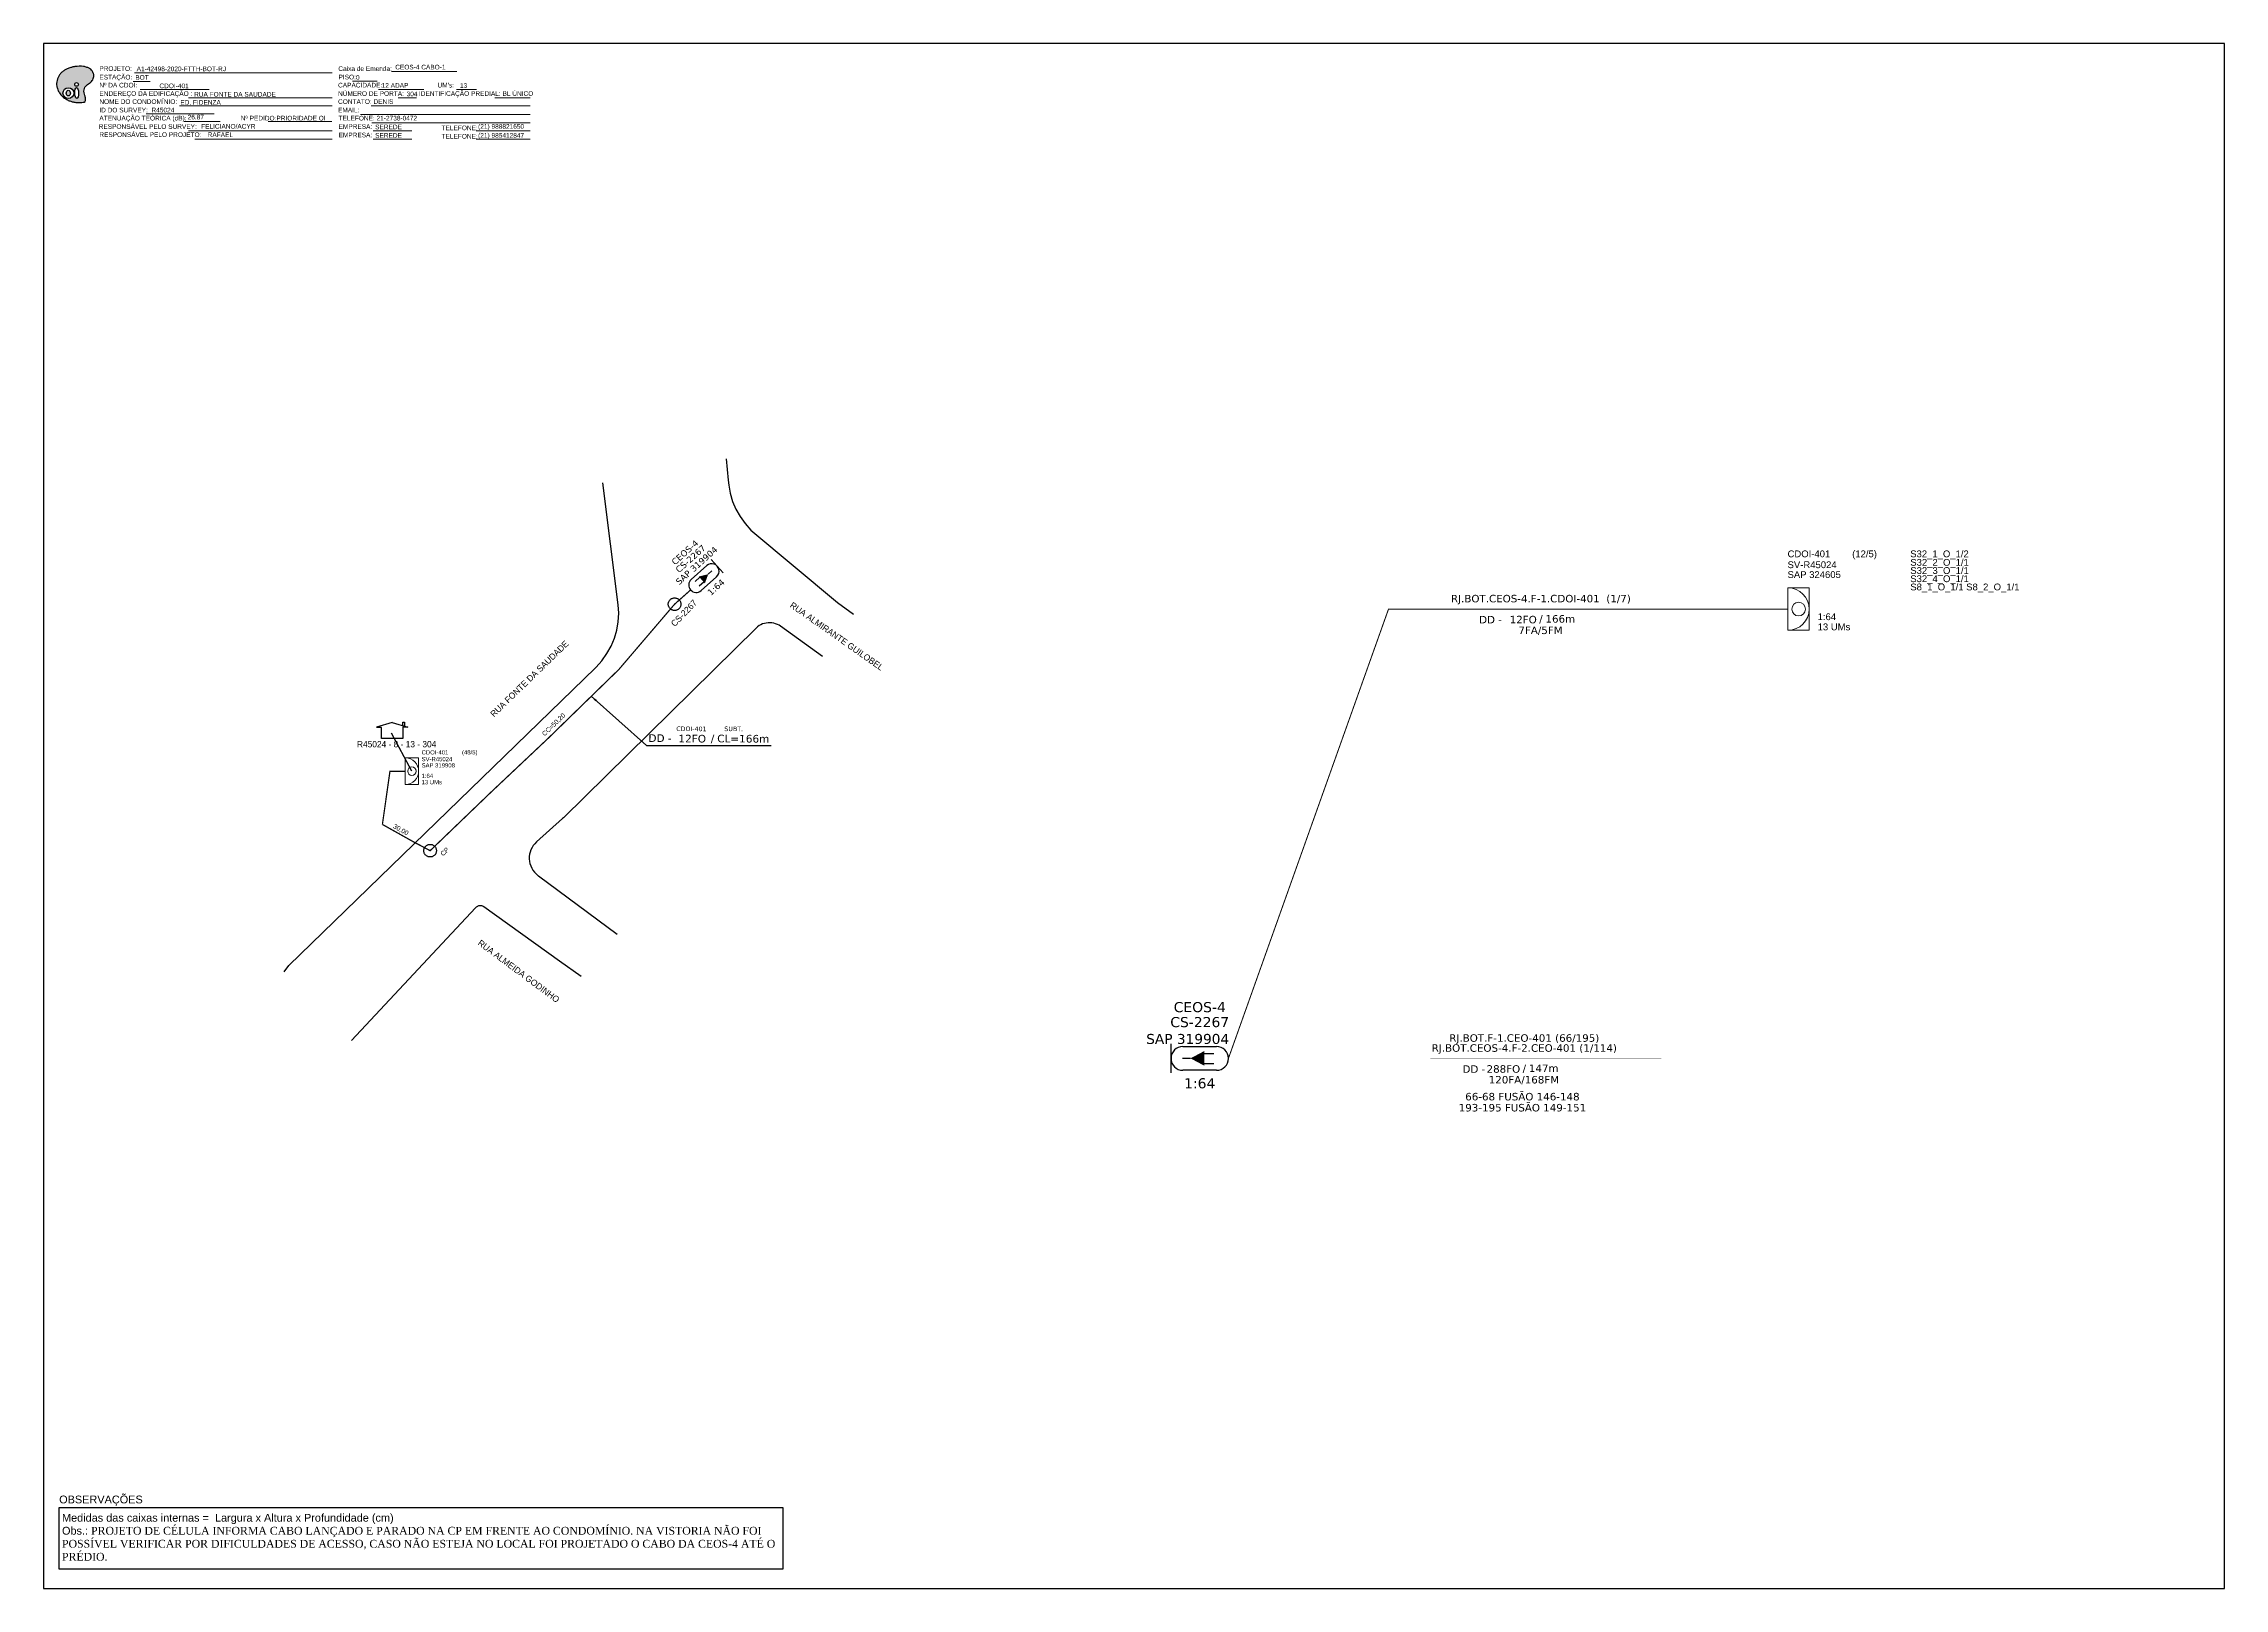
# Model space of a CAD drawing. Header units: inches. Extents: x 199 to 1984, y 227 to 821.
# Drawn here: x 199 to 1038, y 227 to 821 of the extents above; entities that cross this region are included whole.
import ezdxf
from ezdxf.enums import TextEntityAlignment as Align

# ---------------------------------------------------------------- set-up
doc = ezdxf.new("R2010")
doc.units = ezdxf.units.IN
doc.header["$MEASUREMENT"] = 0
doc.linetypes.add('PHANTOM2', pattern=[1.25, 0.625, -0.125, 0.125, -0.125, 0.125, -0.125])
for name, color, linetype in [('10.0-Cartográfico', 252, 'Continuous'), ('10.1-Caixas Subterrâneas', 5, 'Continuous'), ('20.4-CEOS', 1, 'Continuous'), ('CD a instalar', 1, 'Continuous'), ('Legenda', 1, 'Continuous'), ('MUB_SEGMENTO', 7, 'Continuous'), ('surveys', 7, 'Continuous'), ('surveys legendas', 7, 'Continuous')]:
    doc.layers.add(name, color=color, linetype=linetype)
for name, color, linetype, lineweight in [("20.0-LEGENDA DOS CDO'S", 1, 'Continuous', 0), ('20.1-CDO_INTERIOR', 1, 'Continuous', 0), ('40.1-ETIQUETAS', 1, 'Continuous', 20)]:
    doc.layers.add(name, color=color, linetype=linetype, lineweight=lineweight)
doc.layers.add('DROP DE CLIENTE', color=140, linetype='Continuous', plot=False)
doc.layers.add('EXTRA', color=50, linetype='Continuous', plot=False)
doc.styles.add('ARIAL', font='arial.ttf')
doc.styles.add('siredit', font='verdana.ttf')
doc.dimstyles.new('ISO-25', dxfattribs={"dimtxt": 2.5, "dimasz": 2.5, "dimexe": 1.25, "dimexo": 0.625, "dimtad": 1, "dimtxsty": 'Standard', "dimcen": 2.5, "dimadec": 0, "dimazin": 0, "dimtfac": 1, "dimtmove": 0, "dimatfit": 3, "dimfxl": 0, "dimarcsym": 0})

# ---------------------------------------------------------------- blocks, each defined once
blk = doc.blocks.new('ETIQUETA_RS5F')
at = {"layer": '40.1-ETIQUETAS', "color": 0, "style": 'siredit'}
blk.add_text('/', height=1.5, dxfattribs=at).set_placement((1.55, -1.95), align=Align.MIDDLE_RIGHT)
for tag, p in [('ETIQUETA_R_PRIMARIA', (1.18, 4.1)), ('ETIQUETA_R_SECUNDARIA', (1.18, 2.1)), ('F_ATIVAS/F_MORTAS', (1.11, -4.24))]:
    blk.add_attdef(tag, text='', height=1.5, dxfattribs=at).set_placement(p, align=Align.MIDDLE_CENTER)
for tag, p in [('TIPO_CABO', (-6.62, -2.12)), ('CAP_CABO', (0.37, -2.09))]:
    blk.add_attdef(tag, text='', height=1.5, dxfattribs=at).set_placement(p, align=Align.MIDDLE_RIGHT)
blk.add_attdef('METROS', text='', height=1.5, dxfattribs=at).set_placement((2.11, -1.95), align=Align.MIDDLE_LEFT)
for tag, p in [('FUSÃO_1', (0.82, -8.39)), ('FUSÃO_2', (0.82, -10.6)), ('FUSÃO_3', (0.82, -12.93)), ('FUSÃO_4', (0.82, -15.14)), ('FUSÃO_5', (0.82, -17.16))]:
    blk.add_attdef(tag, text='', height=1.5, dxfattribs=at).set_placement(p, align=Align.CENTER)
blk = doc.blocks.new('CDO_INTERIOR_TROCA')
at = {"layer": '20.1-CDO_INTERIOR', "color": 1, "lineweight": 18}
blk.add_lwpolyline([(4.25, -4.25), (4.25, 4.25), (0, 4.25), (0, -4.25)], close=True, dxfattribs=at)
blk.add_circle((2.13, 0), 1.36, dxfattribs=at)
blk.add_arc((0, 0), 4.25, 270, 90, dxfattribs=at)
at = {"layer": "20.0-LEGENDA DOS CDO'S", "color": 1, "style": 'ARIAL'}
for tag, p in [('CDO_N', (-0.08, 10.38)), ('SURVEY', (-0.08, 8.2)), ('SPLITER_1', (24.48, 10.38)), ('SPLITER_2', (24.5, 8.68)), ('SAP_ANTIGO', (-0.08, 6.23)), ('/_SAP_NOVO', (12.37, 6.23)), ('SPLITER_3', (24.5, 7.04)), ('SPLITER_4', (24.5, 5.4)), ('SPLITER_5', (24.5, 3.75)), ('1:XX', (5.94, -2.22)), ('UMS', (5.94, -4.24))]:
    blk.add_attdef(tag, p, '', height=1.36, dxfattribs=at)
blk.add_attdef('FIBRAS_UTILIZADAS', text='', height=1.36, dxfattribs=at).set_placement((15.34, 10.38), align=Align.CENTER)
blk = doc.blocks.new('CEOS_UN_SC')
at = {"layer": '20.4-CEOS', "color": 0}
for p, q in [((-9.11, 2.39), (-2.39, 2.39)), ((-2.39, -2.39), (-9.11, -2.39))]:
    blk.add_line(p, q, dxfattribs=at)
for points in [[(-11.5, -2.89), (-11.5, 2.89)], [(-7.6, 0), (-9.22, 0)], [(-4.96, 0.95), (-2.92, 0.95)], [(-4.96, -1.04), (-2.92, -1.04)]]:
    blk.add_lwpolyline(points, dxfattribs=at)
blk.add_lwpolyline([(-7.6, 0, 0, 2.95, 0), (-4.83, 0, 2.95, 2.95, 0)], format="xyseb", dxfattribs=at)
for centre, start, end in [((-9.11, 0), 90, 270), ((-2.39, 0), 270, 90)]:
    blk.add_arc(centre, 2.39, start, end, dxfattribs=at)
at = {"layer": '20.4-CEOS', "color": 7, "style": 'siredit'}
for tag, height, p in [('NOME?', 2.03, (-5.75, 10.27)), ('TIPO?', 2, (-8.17, 3.89)), ('LOCAL?', 2.03, (-5.75, 7.27))]:
    blk.add_attdef(tag, text='', height=height, dxfattribs=at).set_placement(p, align=Align.MIDDLE_CENTER)
for tag, p in [('RACIO_SPLITAGEM', (-5.75, -3.97)), ('FIBRAS_RESERVA', (-5.75, -7.51))]:
    blk.add_attdef(tag, text='', height=2.03, dxfattribs=at).set_placement(p, align=Align.TOP_CENTER)
blk = doc.blocks.new('MHMZ')
at = {"linetype": 'PHANTOM2'}
blk.add_circle((0, 0), 0.0000101, dxfattribs=at)
blk = doc.blocks.new('SURVEY_SURVEY')
for p, q in [((0, 0.0000254), (-0.0000251, 0.000018)), ((-0.0000251, 0.000018), (-0.0000173, 0.000018)), ((-0.0000172, 0), (-0.0000172, 0.0000179)), ((0.0000172, 0), (-0.0000172, 0)), ((0, 0.0000254), (0.0000251, 0.000018)), ((0.0000169, 0.0000264), (0.0000195, 0.0000264)), ((0.0000169, 0.0000205), (0.0000169, 0.0000264)), ((0.0000251, 0.000018), (0.0000172, 0.000018)), ((0.0000172, 0.000018), (0.0000172, 0)), ((0.0000195, 0.0000264), (0.0000195, 0.0000198))]:
    blk.add_line(p, q)
blk = doc.blocks.new('CEOS_RP_CT_ESQ')
at = {"layer": '20.4-CEOS', "color": 0}
for p, q in [((1.19, 1.19), (4.53, 1.19)), ((4.53, -1.19), (1.19, -1.19))]:
    blk.add_line(p, q, dxfattribs=at)
for points in [[(2.47, 0.52), (1.45, 0.52)], [(3.79, 0), (4.59, 0)], [(5.73, 1.44), (5.73, -1.43)], [(2.47, -0.47), (1.45, -0.47)]]:
    blk.add_lwpolyline(points, dxfattribs=at)
blk.add_lwpolyline([(3.79, 0, 0, 1.47, 0), (2.41, 0, 1.47, 1.47, 0)], format="xyseb", dxfattribs=at)
for centre, start, end in [((1.19, 0), 90, 270), ((4.53, 0), 270, 90)]:
    blk.add_arc(centre, 1.19, start, end, dxfattribs=at)
at = {"layer": '20.4-CEOS', "color": 7, "style": 'siredit'}
for tag, p in [('Nº_DA_CEOS', (3.33, 5.6)), ('LOCAL', (3.33, 4.24)), ('SAP', (3.33, 2.78)), ('RACIO_SPLITAGEM', (3.33, -1.88)), ('FIBRAS_SPLITTER', (3.33, -3.58)), ('RESERVA_FINAIS', (3.33, -6.39)), ('FIBRAS_TOP_C', (3.33, -5.08))]:
    blk.add_attdef(tag, text='', height=1.01, dxfattribs=at).set_placement(p, align=Align.TOP_CENTER)
blk = doc.blocks.new('CDOI_CT_DRT')
at = {"layer": '20.1-CDO_INTERIOR', "color": 0, "lineweight": 18}
blk.add_lwpolyline([(2.13, -2.13), (2.13, 2.12), (0, 2.12), (0, -2.13)], close=True, dxfattribs=at)
blk.add_circle((1.06, 0), 0.68, dxfattribs=at)
blk.add_arc((0, 0), 2.13, 269.9724, 89.9724, dxfattribs=at)
at = {"layer": "20.0-LEGENDA DOS CDO'S", "color": 0, "style": 'ARIAL'}
for tag, p in [('SAP', (2.61, 0.61)), ('CDO_N', (2.61, 2.69)), ('SURVEY', (2.61, 1.6)), ('1:XX', (2.6, -1.08)), ('UMS', (2.6, -2.09))]:
    blk.add_attdef(tag, p, '', height=0.68, rotation=359.9724, dxfattribs=at)
blk.add_attdef('FIBRAS_UTILIZADAS', text='', height=0.68, rotation=359.9724, dxfattribs=at).set_placement((10.32, 2.69), align=Align.CENTER)
blk = doc.blocks.new('OI')
h = blk.add_hatch(color=40)
edge = h.paths.add_edge_path()
edge.add_spline(control_points=[(4.35, -0.67), (3.92, -0.99), (3.26, -1.5), (2.81, -2.59), (2.9, -3.5), (3.06, -4.27), (3.31, -4.85), (3.37, -5.39), (3.4, -5.88), (3.2, -6.4), (2.54, -6.61), (1.65, -6.63), (0.55, -6.67), (-0.56, -6.42), (-1.61, -6.14), (-2.77, -5.61), (-3.92, -4.77), (-4.89, -3.7), (-5.34, -2.65), (-5.6, -1.94), (-5.85, -0.96), (-5.71, 0.47), (-5.1, 2.02), (-4.14, 3.02), (-3.3, 3.61), (-2.37, 4.16), (-1.36, 4.44), (-0.56, 4.7), (0.79, 4.85), (2.24, 4.97), (3.79, 4.57), (4.67, 4.21), (5.44, 3.65), (5.76, 2.99), (6.03, 2.21), (6.01, 1.46), (5.72, 0.64), (5.31, 0.08), (4.88, -0.38), (4.51, -0.55), (4.35, -0.67)], knot_values=[0, 0, 0, 0, 1.60434, 2.417191, 3.427595, 4.282808, 4.776746, 5.304182, 5.888771, 6.258406, 6.858137, 7.79129, 8.986195, 10.124242, 11.187857, 12.242908, 13.953784, 15.414161, 16.515391, 17.349188, 17.675853, 19.552021, 21.515531, 22.568638, 23.63245, 24.621084, 25.782718, 26.745347, 27.142653, 29.870543, 31.004649, 31.921532, 32.709589, 33.801391, 34.042471, 35.192333, 35.971461, 36.628871, 37.254359, 37.836911, 37.836911, 37.836911, 37.836911], degree=3, periodic=0)
h.paths.add_polyline_path([(1.13, -0.87, -1), (-0.04, -0.87, -1)], flags=16)
edge = h.paths.add_edge_path(flags=16)
edge.add_ellipse((0.56, -3.59), major_axis=(-0.02, 1.71), ratio=0.361305, start_angle=0, end_angle=360)
h.paths.add_polyline_path([(-0.36, -3.62, -1), (-3.8, -3.62, -1)], flags=16)
edge = h.paths.add_edge_path(flags=0)
edge.add_ellipse((-2.08, -3.62), major_axis=(0, 0.885), ratio=0.758294, start_angle=0, end_angle=360)
at = {"color": 40}
for centre, radius in [((-2.08, -3.62), 1.72), ((0.54, -0.87), 0.587)]:
    blk.add_circle(centre, radius, dxfattribs=at)
blk.add_ellipse((-2.08, -3.62), major_axis=(0, 0.885), ratio=0.758294, start_param=-3.141592653589792, end_param=3.141592653589792, dxfattribs=at)
blk.add_ellipse((0.56, -3.59), major_axis=(-0.02, 1.71), ratio=0.361305, dxfattribs=at)
at = {"color": 40, "start_tangent": (-0.800898, -0.598801), "end_tangent": (-0.800898, -0.598801)}
blk.add_spline([(4.35, -0.67), (3.2, -1.78), (2.9, -2.54), (2.92, -3.55), (3.12, -4.38), (3.28, -4.85), (3.37, -5.37), (3.35, -5.95), (3.2, -6.29), (2.66, -6.55), (1.73, -6.63), (0.54, -6.62), (-0.58, -6.41), (-1.6, -6.11), (-2.56, -5.67), (-3.95, -4.67), (-4.89, -3.56), (-5.37, -2.56), (-5.64, -1.78), (-5.72, -1.46), (-5.63, 0.42), (-4.84, 2.22), (-4.13, 2.99), (-3.27, 3.62), (-2.4, 4.09), (-1.3, 4.47), (-0.37, 4.72), (0.02, 4.77), (2.75, 4.8), (3.85, 4.53), (4.69, 4.16), (5.31, 3.68), (5.85, 2.73), (5.93, 2.5), (5.94, 1.35), (5.67, 0.62), (5.29, 0.08), (4.84, -0.36), (4.35, -0.67)], degree=3, dxfattribs=at)
blk = doc.blocks.new('LEGENDA DOS CABOS')
at = {"layer": 'EXTRA', "color": 0, "style": 'siredit'}
for tag, p in [('ID', (4.6, 0.97)), ('XX', (9.03, 0.97))]:
    blk.add_attdef(tag, text='', height=0.48, rotation=359.69, dxfattribs=at).set_placement(p, align=Align.MIDDLE_CENTER)
at = {"layer": 'Legenda', "color": 0, "style": 'siredit'}
for tag, p in [('TIPO_CABO', (1.31, 0)), ('CABO', (4.69, -0.05)), ('/', (6.81, -0.05)), ('METROS', (10.03, -0.05))]:
    blk.add_attdef(tag, text='', height=0.8, rotation=359.69, dxfattribs=at).set_placement(p, align=Align.MIDDLE_CENTER)

msp = doc.modelspace()

# ---------------------------------------------------------------- linework, layer by layer
msp.add_lwpolyline([(199.14, 227.35), (1037.71, 227.35), (1037.71, 821.35), (199.14, 821.35), (199.14, 227.35)])
at = {"color": 7, "lineweight": 0}
for points in [[(233.61, 806.82), (240.16, 806.82)], [(234.13, 810.1), (310.1, 810.1)], [(317.9, 806.86), (327.38, 806.86)], [(332.94, 810.59), (358.07, 810.59)], [(236.27, 803.75), (262.84, 803.75)], [(251.43, 797.4), (310.1, 797.4)], [(254.84, 800.51), (310.1, 800.51)], [(325.06, 797.4), (386.29, 797.4)], [(327.94, 803.75), (345.3, 803.75)], [(335.53, 800.51), (342.47, 800.51)], [(357.89, 803.75), (365.55, 803.75)], [(372.7, 800.51), (386.26, 800.51)], [(238.59, 794.33), (264.66, 794.33)], [(253.13, 791.37), (267.07, 791.37)], [(285.46, 791.37), (309.95, 791.37)], [(321.02, 794.16), (386.29, 794.16)], [(325.31, 790.92), (386.29, 790.92)], [(254.84, 787.81), (310.1, 787.81)], [(257.33, 784.58), (310.1, 784.58)], [(325.92, 787.81), (340.71, 787.81)], [(325.92, 784.58), (340.71, 784.58)], [(365.52, 787.81), (386.29, 787.81)], [(365.52, 784.58), (386.29, 784.58)]]:
    msp.add_lwpolyline(points, dxfattribs=at)
at = {"color": 0}
msp.add_lwpolyline([(205.14, 258.42), (483.39, 258.42), (483.39, 234.72), (205.14, 234.72)], close=True, dxfattribs=at)
msp.add_lwpolyline([(199.14, 227.35), (1037.71, 227.35)], dxfattribs=at)
at = {"layer": '10.0-Cartográfico'}
for points in [[(461.65, 661.75), (462.41, 653.48), (462.57, 651.62), (463.15, 648.44), (464.08, 645.33), (465.36, 642.34), (466.97, 639.49), (468.9, 636.81), (471.11, 634.32), (504.41, 606.48), (510.5, 601.94)], [(291.68, 464.42), (293.48, 466.81), (411.4, 581.32), (411.63, 581.57), (413.84, 584.08), (415.75, 586.79), (417.35, 589.69), (418.62, 592.72), (419.52, 595.85), (420.08, 599.04), (420.27, 602.3), (420.09, 605.52), (414.22, 652.41)], [(498.69, 585.71), (482.53, 597.3), (481.94, 597.7), (481.3, 598.02), (480.62, 598.3), (479.91, 598.48), (479.19, 598.6), (478.46, 598.66), (477.71, 598.65), (476.99, 598.56), (476.29, 598.42), (475.59, 598.2), (474.91, 597.91), (474.29, 597.55), (473.71, 597.13), (473.13, 596.63), (399.01, 523.66), (398.71, 523.38), (388.72, 514.38), (388.05, 513.7), (387.45, 512.97), (386.94, 512.19), (386.53, 511.38), (386.22, 510.51), (386.02, 509.62), (385.89, 508.73), (385.88, 507.82), (385.96, 506.91), (386.16, 506.03), (386.45, 505.16), (386.84, 504.32), (387.32, 503.52), (387.86, 502.79), (388.53, 502.11), (389.24, 501.49), (389.38, 501.38), (419.69, 478.87)], [(405.82, 462.62), (397.54, 468.59), (368.47, 489.4), (368.29, 489.52), (368.05, 489.63), (367.84, 489.74), (367.6, 489.8), (367.37, 489.84), (367.11, 489.86), (366.88, 489.86), (366.62, 489.83), (366.39, 489.76), (366.15, 489.7), (365.94, 489.61), (365.73, 489.47), (365.53, 489.34), (365.36, 489.19), (365.27, 489.1), (317.51, 438.08)]]:
    msp.add_lwpolyline(points, dxfattribs=at)
at = {"layer": 'CD a instalar', "linetype": 'ByBlock'}
for points, const_width in [([(447.92, 611.27), (441.77, 605.8), (420.32, 580.69), (393.14, 554.22), (371.15, 533.49), (347.77, 511.02), (343.03, 513.55)], 0.48), ([(869.89, 603.91), (716.29, 603.91), (654.74, 431.16)], 0.384), ([(329.41, 521.11), (332.32, 541.57), (338.23, 541.57)], 0.48), ([(342.6, 513.73), (329.41, 521.11)], 0.48), ([(343.03, 513.55), (342.6, 513.73)], 0.48)]:
    msp.add_lwpolyline(points, dxfattribs=dict(at, const_width=const_width))
at = {"layer": 'CD a instalar', "color": 5, "linetype": 'ByBlock', "const_width": 0.0384}
msp.add_lwpolyline([(654.74, 431.16), (862.93, 431.07)], dxfattribs=at)
at = {"layer": 'DROP DE CLIENTE'}
msp.add_lwpolyline([(340.78, 541.57), (332.96, 556.22)], dxfattribs=at)

# ---------------------------------------------------------------- block references
at = {"color": 7, "xscale": 1.213923925195771, "yscale": 1.213923925533891, "zscale": 1.213923925163967, "rotation": 0.1532895858424417}
msp.add_blockref('OI', (211.16, 806.72), dxfattribs=at)
at = {"color": 1}
ref = msp.add_blockref('CDO_INTERIOR_TROCA', (869.89, 603.91), dxfattribs=dict(at, xscale=1.92, yscale=1.92, zscale=1.92))
ref.add_attrib('CDO_N', 'CDOI-401', (869.73, 623.85), dxfattribs={"layer": "20.0-LEGENDA DOS CDO'S", "color": 0, "height": 2.612, "style": 'ARIAL'})
ref.add_attrib('FIBRAS_UTILIZADAS', '(12/5)', dxfattribs={"layer": "20.0-LEGENDA DOS CDO'S", "color": 0, "height": 2.612, "style": 'ARIAL'}).set_placement((899.34, 623.85), align=Align.CENTER)
ref.add_attrib('SURVEY', 'SV-R45024', (869.74, 619.66), dxfattribs={"layer": "20.0-LEGENDA DOS CDO'S", "color": 0, "height": 2.612, "style": 'ARIAL'})
ref.add_attrib('SAP_ANTIGO', 'SAP 324605', (869.73, 615.87), dxfattribs={"layer": "20.0-LEGENDA DOS CDO'S", "height": 2.612, "style": 'ARIAL'})
ref.add_attrib('1:XX', '1:64', (881.3, 599.66), dxfattribs={"layer": "20.0-LEGENDA DOS CDO'S", "color": 0, "height": 2.612, "style": 'ARIAL'})
ref.add_attrib('UMS', '13 UMs', (881.3, 595.77), dxfattribs={"layer": "20.0-LEGENDA DOS CDO'S", "color": 0, "height": 2.612, "style": 'ARIAL'})
ref.add_attrib('SPLITER_1', 'S32_1_O_1/2', (916.9, 623.85), dxfattribs={"layer": "20.0-LEGENDA DOS CDO'S", "color": 0, "height": 2.6117, "style": 'ARIAL'})
ref.add_attrib('SPLITER_2', 'S32_2_O_1/1', (916.93, 620.58), dxfattribs={"layer": "20.0-LEGENDA DOS CDO'S", "color": 0, "height": 2.6117, "style": 'ARIAL'})
ref.add_attrib('SPLITER_3', 'S32_3_O_1/1', (916.93, 617.43), dxfattribs={"layer": "20.0-LEGENDA DOS CDO'S", "color": 0, "height": 2.6117, "style": 'ARIAL'})
ref.add_attrib('SPLITER_4', 'S32_4_O_1/1', (916.93, 614.28), dxfattribs={"layer": "20.0-LEGENDA DOS CDO'S", "color": 0, "height": 2.6117, "style": 'ARIAL'})
ref.add_attrib('SPLITER_5', 'S8_1_O_1/1 S8_2_O_1/1  ', (916.93, 611.12), dxfattribs={"layer": "20.0-LEGENDA DOS CDO'S", "color": 0, "height": 2.6117, "style": 'ARIAL'})
at = {"color": 0}
ref = msp.add_blockref('LEGENDA DOS CABOS', (431.36, 554.31), dxfattribs=dict(at, xscale=3.669832462157184, yscale=3.669832407864533, zscale=3.669832414054765, rotation=359.9509118519598))
ref.add_attrib('ID', 'CDOI-401', dxfattribs={"layer": 'EXTRA', "height": 1.762, "rotation": 359.64092, "style": 'siredit'}).set_placement((448.25, 557.87), align=Align.MIDDLE_CENTER)
ref.add_attrib('CABO', '12FO', dxfattribs={"layer": 'Legenda', "color": 7, "height": 2.936, "rotation": 359.64092, "style": 'siredit'}).set_placement((448.55, 554.11), align=Align.MIDDLE_CENTER)
ref.add_attrib('METROS', 'CL=166m', dxfattribs={"layer": 'Legenda', "color": 7, "height": 2.936, "rotation": 359.64092, "style": 'siredit'}).set_placement((468.18, 554.09), align=Align.MIDDLE_CENTER)
ref.add_attrib('XX', 'SUBT.', dxfattribs={"layer": 'EXTRA', "height": 1.762, "rotation": 359.64092, "style": 'siredit'}).set_placement((464.5, 557.86), align=Align.MIDDLE_CENTER)
ref.add_attrib('/', '/', dxfattribs={"layer": 'Legenda', "color": 7, "height": 2.94, "rotation": 359.64092, "style": 'siredit'}).set_placement((456.34, 554.1), align=Align.MIDDLE_CENTER)
ref.add_attrib('TIPO_CABO', 'DD -', dxfattribs={"layer": 'Legenda', "color": 7, "height": 2.936, "rotation": 359.64092, "style": 'siredit'}).set_placement((436.18, 554.29), align=Align.MIDDLE_CENTER)
at = {"layer": '10.1-Caixas Subterrâneas', "color": 40, "xscale": 240000, "yscale": 240000, "zscale": 240000}
for p in [(441.77, 605.8), (347.77, 511.02)]:
    msp.add_blockref('MHMZ', p, dxfattribs=at)
at = {"layer": '20.1-CDO_INTERIOR', "xscale": 2.4, "yscale": 2.4, "zscale": 2.4}
msp.add_blockref('CDOI_CT_DRT', (338.23, 541.57), dxfattribs=at).add_auto_attribs({'CDO_N': 'CDOI-401', 'FIBRAS_UTILIZADAS': '(48/5)', 'SURVEY': 'SV-R45024', 'SAP': 'SAP 319908', '1:XX': '1:64', 'UMS': '13 UMs'})
at = {"layer": '20.4-CEOS', "color": 5}
ref = msp.add_blockref('CEOS_RP_CT_ESQ', (447.92, 611.27), dxfattribs=dict(at, xscale=2.4, yscale=2.4, zscale=2.4, rotation=41.75118052689369))
ref.add_attrib('Nº_DA_CEOS', 'CEOS-4', dxfattribs={"color": 7, "height": 2.423, "rotation": 41.75118, "style": 'siredit'}).set_placement((444.94, 626.61), align=Align.TOP_CENTER)
ref.add_attrib('LOCAL', 'CS-2267', dxfattribs={"color": 7, "height": 2.423, "rotation": 41.75118, "style": 'siredit'}).set_placement((447.1, 624.19), align=Align.TOP_CENTER)
ref.add_attrib('SAP', 'SAP 319904', dxfattribs={"color": 7, "height": 2.423, "rotation": 41.75118, "style": 'siredit'}).set_placement((449.44, 621.56), align=Align.TOP_CENTER)
ref.add_attrib('RACIO_SPLITAGEM', '1:64', dxfattribs={"color": 7, "height": 2.423, "rotation": 41.75118, "style": 'siredit'}).set_placement((456.89, 613.22), align=Align.TOP_CENTER)
ref = msp.add_blockref('CEOS_UN_SC', (654.74, 431.16), dxfattribs=dict(at, xscale=1.92, yscale=1.92, zscale=1.92))
ref.add_attrib('NOME?', 'CEOS-4', dxfattribs={"color": 7, "height": 3.893, "style": 'siredit'}).set_placement((643.7, 450.87), align=Align.MIDDLE_CENTER)
ref.add_attrib('LOCAL?', 'CS-2267', dxfattribs={"color": 7, "height": 3.893, "style": 'siredit'}).set_placement((643.7, 445.11), align=Align.MIDDLE_CENTER)
ref.add_attrib('TIPO?', 'SAP 319904', dxfattribs={"color": 7, "height": 3.84, "style": 'siredit'}).set_placement((639.06, 438.63), align=Align.MIDDLE_CENTER)
ref.add_attrib('RACIO_SPLITAGEM', '1:64', dxfattribs={"color": 7, "height": 3.893, "style": 'siredit'}).set_placement((643.7, 423.53), align=Align.TOP_CENTER)
at = {"layer": 'CD a instalar', "linetype": 'ByBlock'}
ref = msp.add_blockref('ETIQUETA_RS5F', (772.6, 603.91), dxfattribs=dict(at, xscale=1.92, yscale=1.92, zscale=1.92))
ref.add_attrib('ETIQUETA_R_SECUNDARIA', 'RJ.BOT.CEOS-4.F-1.CDOI-401  (1/7)', dxfattribs={"layer": '40.1-ETIQUETAS', "color": 0, "height": 2.88, "style": 'siredit'}).set_placement((774.87, 607.95), align=Align.MIDDLE_CENTER)
ref.add_attrib('TIPO_CABO', 'DD -', dxfattribs={"layer": '40.1-ETIQUETAS', "color": 0, "height": 2.88, "style": 'siredit'}).set_placement((759.9, 599.85), align=Align.MIDDLE_RIGHT)
ref.add_attrib('CAP_CABO', '12FO', dxfattribs={"layer": '40.1-ETIQUETAS', "color": 0, "height": 2.88, "style": 'siredit'}).set_placement((773.3, 599.89), align=Align.MIDDLE_RIGHT)
ref.add_attrib('METROS', '166m', dxfattribs={"layer": '40.1-ETIQUETAS', "color": 0, "height": 2.88, "style": 'siredit'}).set_placement((776.65, 600.16), align=Align.MIDDLE_LEFT)
ref.add_attrib('F_ATIVAS/F_MORTAS', '7FA/5FM', dxfattribs={"layer": '40.1-ETIQUETAS', "color": 0, "height": 2.88, "style": 'siredit'}).set_placement((774.73, 595.76), align=Align.MIDDLE_CENTER)
at = {"layer": 'CD a instalar', "color": 5}
ref = msp.add_blockref('ETIQUETA_RS5F', (766.21, 431.1), dxfattribs=dict(at, xscale=1.92, yscale=1.92, zscale=1.92))
ref.add_attrib('ETIQUETA_R_PRIMARIA', 'RJ.BOT.F-1.CEO-401 (66/195)', dxfattribs={"layer": '40.1-ETIQUETAS', "color": 0, "height": 2.88, "style": 'siredit'}).set_placement((768.49, 438.98), align=Align.MIDDLE_CENTER)
ref.add_attrib('ETIQUETA_R_SECUNDARIA', 'RJ.BOT.CEOS-4.F-2.CEO-401 (1/114)', dxfattribs={"layer": '40.1-ETIQUETAS', "color": 0, "height": 2.88, "style": 'siredit'}).set_placement((768.49, 435.14), align=Align.MIDDLE_CENTER)
ref.add_attrib('TIPO_CABO', 'DD -', dxfattribs={"layer": '40.1-ETIQUETAS', "color": 0, "height": 2.88, "style": 'siredit'}).set_placement((753.51, 427.04), align=Align.MIDDLE_RIGHT)
ref.add_attrib('CAP_CABO', '288FO', dxfattribs={"layer": '40.1-ETIQUETAS', "color": 0, "height": 2.88, "style": 'siredit'}).set_placement((766.92, 427.08), align=Align.MIDDLE_RIGHT)
ref.add_attrib('METROS', '147m', dxfattribs={"layer": '40.1-ETIQUETAS', "color": 0, "height": 2.88, "style": 'siredit'}).set_placement((770.27, 427.35), align=Align.MIDDLE_LEFT)
ref.add_attrib('F_ATIVAS/F_MORTAS', '120FA/168FM', dxfattribs={"layer": '40.1-ETIQUETAS', "color": 0, "height": 2.88, "style": 'siredit'}).set_placement((768.35, 422.95), align=Align.MIDDLE_CENTER)
ref.add_attrib('FUSÃO_1', '66-68 FUSÃO 146-148', dxfattribs={"layer": '40.1-ETIQUETAS', "color": 0, "height": 2.88, "style": 'siredit'}).set_placement((767.78, 415), align=Align.CENTER)
ref.add_attrib('FUSÃO_2', '193-195 FUSÃO 149-151', dxfattribs={"layer": '40.1-ETIQUETAS', "color": 0, "height": 2.88, "style": 'siredit'}).set_placement((767.78, 410.75), align=Align.CENTER)
at = {"layer": 'surveys', "color": 255, "xscale": 240000, "yscale": 240000, "zscale": 240000}
msp.add_blockref('SURVEY_SURVEY', (333.18, 554.15), dxfattribs=at)

# ---------------------------------------------------------------- texts
at = {"color": 7, "lineweight": 0, "style": 'ARIAL'}
for s, height, p in [('PROJETO:', 1.793, (220.57, 810.84)), ('ESTAÇÃO:', 1.793, (220.57, 807.56)), ('Nº DA CDOI:', 1.7927, (220.57, 804.49)), ('CAPACIDADE:', 1.7927, (312.37, 804.49)), ('Caixa de Emenda:', 1.7927, (312.48, 810.84)), ('PISO:', 1.793, (312.55, 807.61)), ("UM's:", 1.793, (350.62, 804.49)), ('ENDEREÇO DA EDIFICAÇÃO :', 1.7927, (220.57, 801.26)), ('NOME DO CONDOMÍNIO:', 1.7927, (220.57, 798.15)), ('ID DO SURVEY:', 1.7927, (220.57, 794.91)), ('CONTATO: DENIS', 1.7927, (312.37, 798.15)), ('NÚMERO DE PORTA:', 1.7927, (312.37, 801.26)), ('EMAIL: ', 1.793, (312.37, 794.91)), ('IDENTIFICAÇÃO PREDIAL: BL ÚNICO', 1.7927, (343.46, 801.26)), ('RESPONSÁVEL PELO SURVEY:', 1.7927, (220.33, 788.56)), ('ATENUAÇÃO TEÓRICA (dB):', 1.7927, (220.57, 791.8)), ('Nº PEDIDO:PRIORIDADE OI', 1.7927, (274.94, 791.8)), ('TELEFONE: 21-2738-0472', 1.7927, (312.56, 791.8)), ('EMPRESA:', 1.793, (312.56, 788.56)), ('TELEFONE:', 1.793, (352.16, 788.05)), ('RESPONSÁVEL PELO PROJETO:', 1.7927, (220.57, 785.45)), ('EMPRESA:', 1.793, (312.56, 785.32)), ('TELEFONE:', 1.793, (352.16, 784.82))]:
    msp.add_text(s, height=height, dxfattribs=at).set_placement(p)
at = {"color": 7, "style": 'ARIAL'}
for s, height, p in [('BOT', 1.793, (234.41, 807.47)), ('A1-42498-2020-FTTH-BOT-RJ', 1.7927, (234.92, 810.75)), ('0', 1.79, (319.25, 807.46)), ('12 ADAP ', 1.793, (329.12, 804.37)), ('CEOS-4 CABO-1', 1.7927, (334.34, 811.43)), ('13', 1.793, (359.24, 804.35)), ('R45024', 1.793, (240.63, 794.91)), ('ED. FIDENZA', 1.7927, (251.7, 797.86)), ('RUA FONTE DA SAUDADE', 1.7927, (257, 800.97)), ('304', 1.793, (338.72, 801.11)), ('26.87', 1.793, (254.53, 792.21)), ('FELICIANO/ACYR', 1.7927, (259.73, 788.65)), ('SEREDE', 1.793, (326.62, 788.41)), ('(21) 988821650', 1.7927, (366.22, 788.62)), ('RAFAEL', 1.793, (262.22, 785.41)), ('SEREDE', 1.793, (326.62, 785.17)), ('(21) 985412847', 1.7927, (366.22, 785.17))]:
    msp.add_text(s, height=height, dxfattribs=at).set_placement(p)
msp.add_text('CDOI-401', height=1.793, dxfattribs=at).set_placement((249.31, 804.21), align=Align.CENTER)
for s, rotation, p in [('CC=50,20', 44.24191, (391.81, 554.92)), ('30,00', 330.75535, (333.38, 519.84))]:
    msp.add_text(s, height=1.793, rotation=rotation, dxfattribs=at).set_placement(p)
at = {"style": 'ARIAL'}
msp.add_text('OBSERVAÇÕES', height=3, dxfattribs=at).set_placement((205.12, 260.04))
at = {"insert": (206.21, 256.02), "char_height": 3, "width": 277.1819, "attachment_point": 1, "style": 'ARIAL'}
msp.add_mtext('Medidas das caixas internas =  Largura x Altura x Profundidade (cm)\\PObs.: {\\fTimes New Roman|b0|i0|c0|p16;PROJETO DE CÉLULA INFORMA CABO LANÇADO E PARADO NA CP EM FRENTE AO CONDOMÍNIO. NA VISTORIA NÃO FOI POSSÍVEL VERIFICAR POR DIFICULDADES DE ACESSO, CASO NÃO ESTEJA NO LOCAL FOI PROJETADO O CABO DA CEOS-4 ATÉ O PRÉDIO.}', dxfattribs=at)
at = {"layer": '10.1-Caixas Subterrâneas'}
msp.add_text('CS-2267', height=2.4, rotation=46.10354, dxfattribs=at).set_placement((441.84, 596.96))
at = {"layer": '10.1-Caixas Subterrâneas', "color": 5, "style": 'ARIAL'}
msp.add_text('CP', height=1.793, rotation=44.15967, dxfattribs=at).set_placement((352.74, 508.78))
at = {"layer": 'MUB_SEGMENTO', "color": 255}
for s, rotation, p in [('RUA ALMIRANTE GUILOBEL', 324.91129, (485.86, 604.84)), ('RUA FONTE DA SAUDADE', 44.15967, (372.32, 562.21)), ('RUA ALMEIDA GODINHO', 323.4251, (365.85, 475.02))]:
    msp.add_text(s, height=2.4, rotation=rotation, dxfattribs=at).set_placement(p)
at = {"layer": 'surveys legendas', "color": 0}
msp.add_text('R45024 - 8 - 13 - 304', height=2.4, dxfattribs=at).set_placement((319.64, 550.77))

# ---------------------------------------------------------------- leaders
at = {"linetype": 'Continuous'}
msp.add_leader([(409.72, 570.37), (431.01, 551.46), (478.92, 551.46)], dimstyle='ISO-25', override={"dimgap": 0.625, "dimtad": 0}, dxfattribs=at)

doc.saveas('drawing.dxf')
